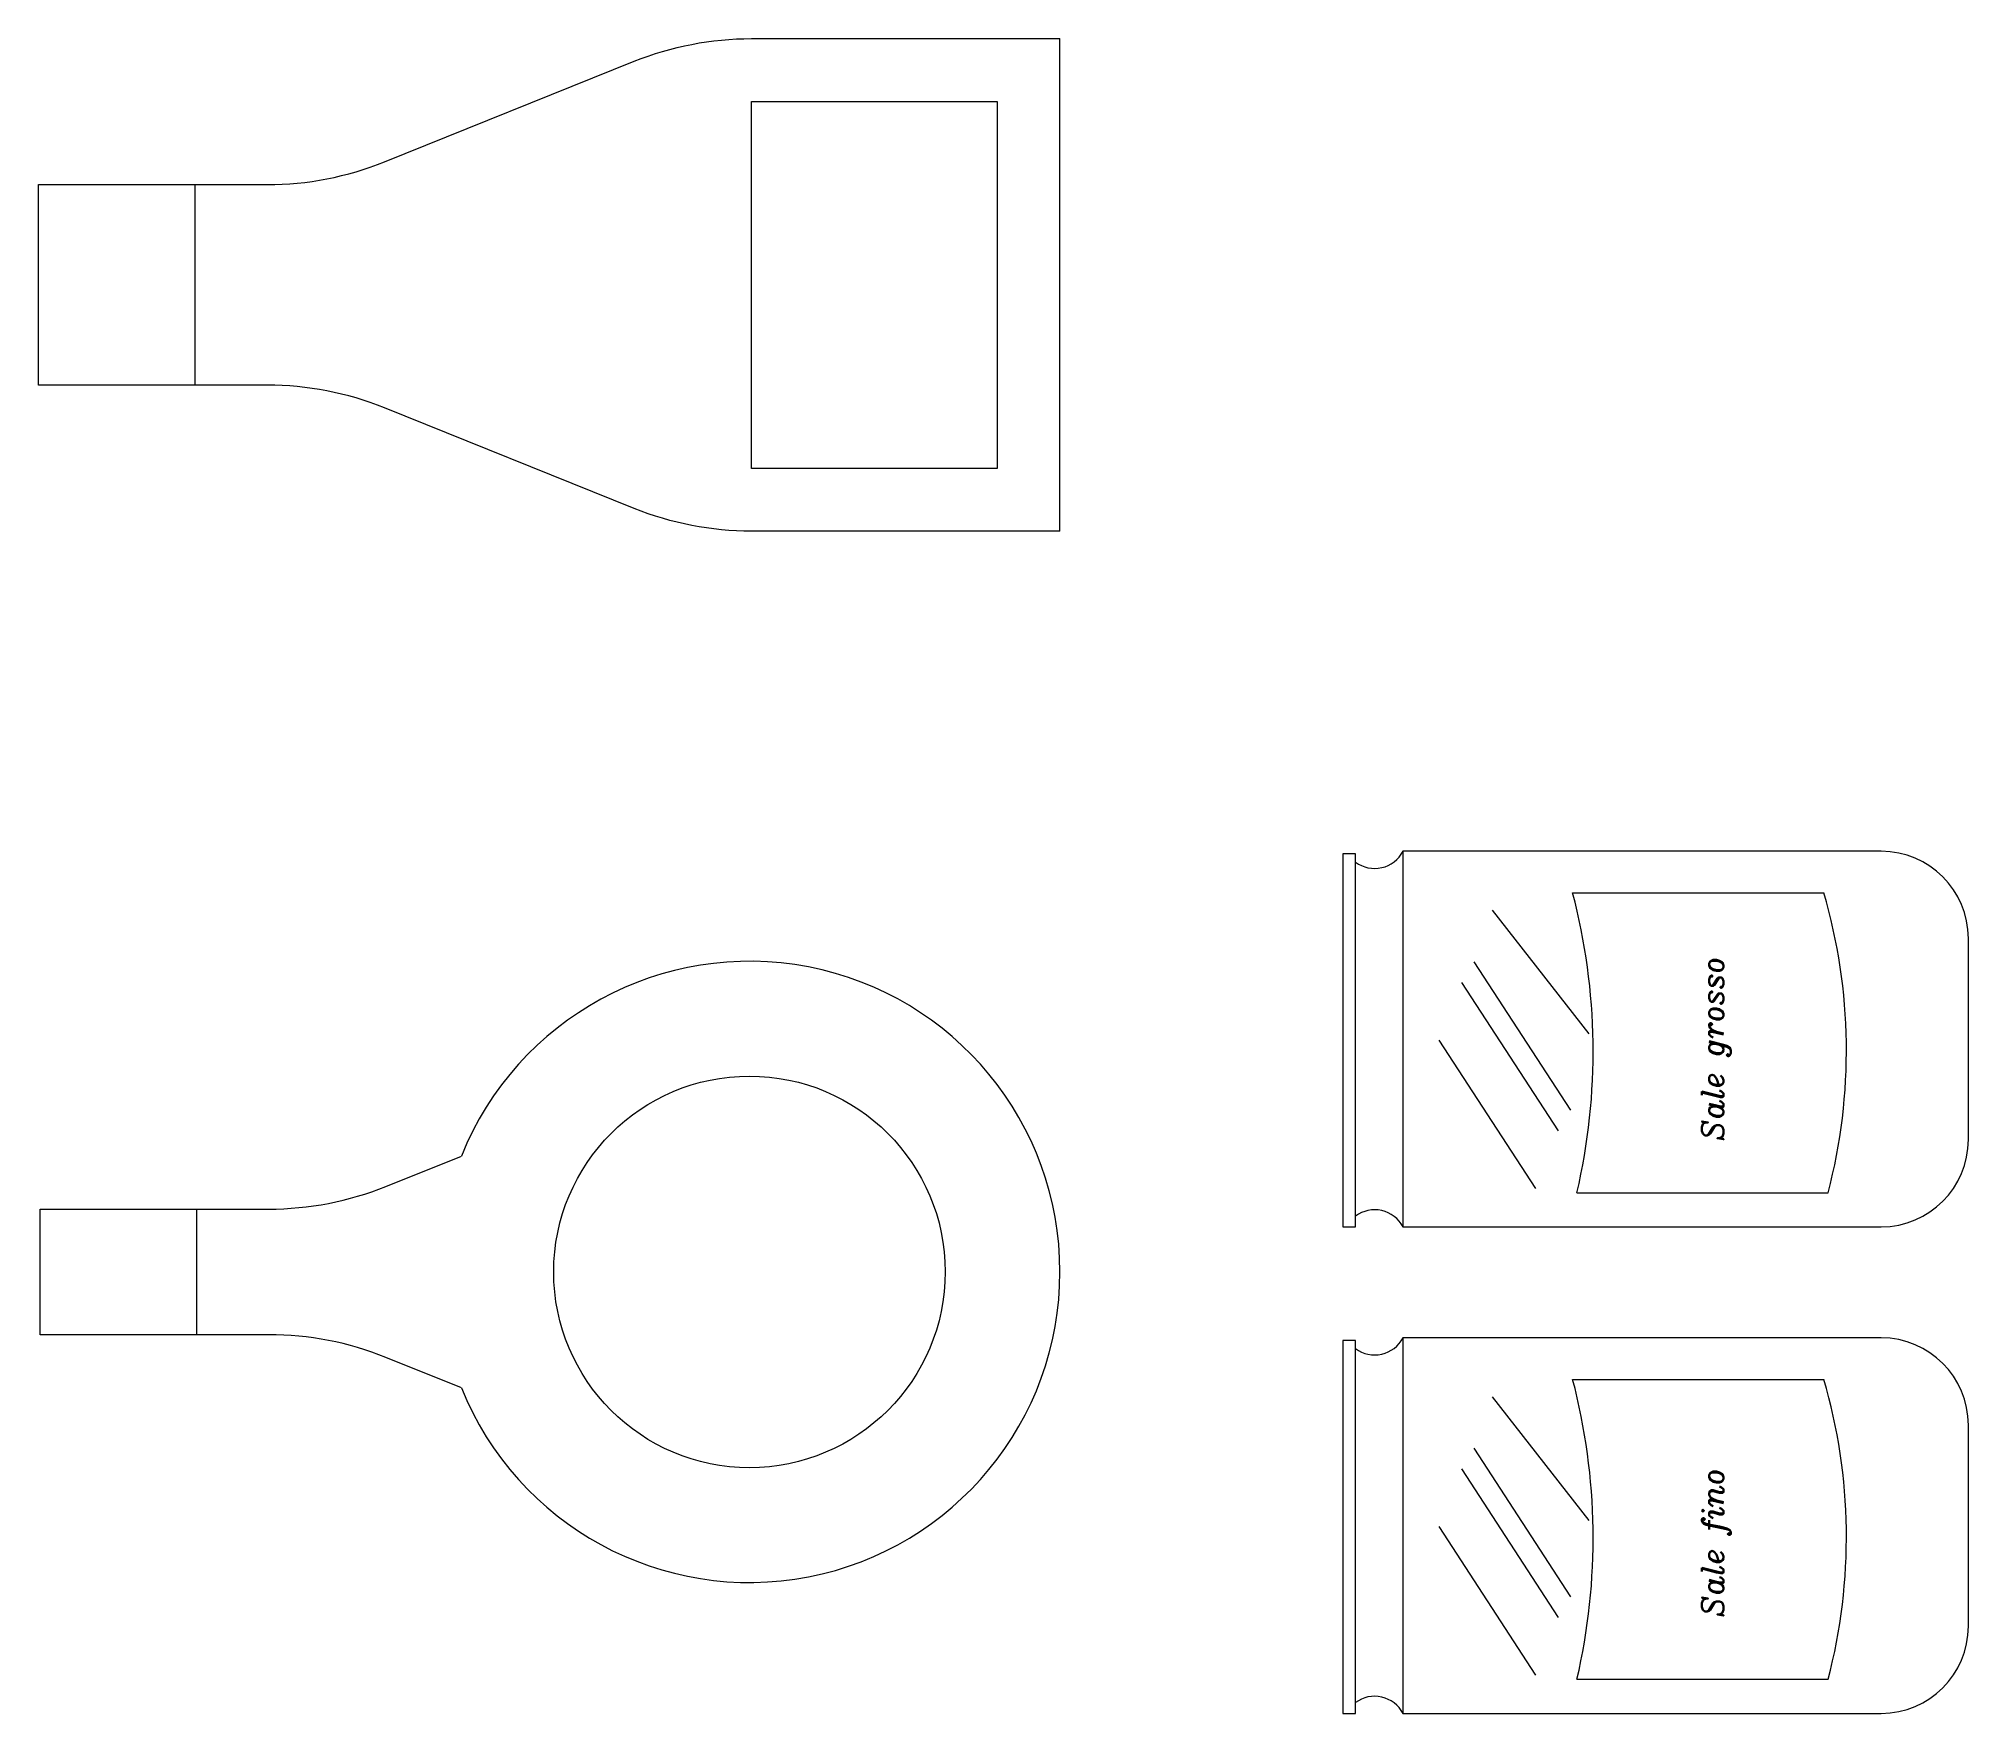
# Model space of a CAD drawing. Header units: millimetres. Extents: x 1189 to 4193, y -188 to 4789.
# Drawn here: x 1921.35 to 1965.62, y 528.63 to 567.04 of the extents above; entities that cross this region are included whole.
import ezdxf

# ---------------------------------------------------------------- set-up
doc = ezdxf.new("R2010")
doc.units = ezdxf.units.MM
doc.header["$LTSCALE"] = 0.3
doc.layers.add('ACCESSORI - furniture', color=6, linetype='Continuous', lineweight=9)
doc.styles.add('ITALICC', font='italicc')

msp = doc.modelspace()

# ---------------------------------------------------------------- texts
at = {"layer": 'ACCESSORI - furniture', "style": 'ITALICC'}
for s, p in [('Sale grosso', (1960.002, 541.758)), ('Sale fino', (1960.002, 530.839))]:
    msp.add_text(s, height=0.5, rotation=90, dxfattribs=at).set_placement(p)

# ---------------------------------------------------------------- linework, layer by layer
at = {"layer": 'ACCESSORI - furniture'}
for p, q in [((1944.777, 555.744), (1944.777, 567.039)), ((1951.264, 548.343), (1951.264, 539.791)), ((1951.558, 548.343), (1951.264, 548.343)), ((1951.558, 539.791), (1951.558, 548.343)), ((1952.646, 548.402), (1952.646, 539.791)), ((1963.616, 548.402), (1952.646, 548.402)), ((1956.538, 547.45), (1962.301, 547.45)), ((1954.693, 547.052), (1956.913, 544.215)), ((1965.616, 541.791), (1965.616, 546.402)), ((1954.268, 545.869), (1956.488, 542.466)), ((1953.985, 545.396), (1956.204, 541.993)), ((1953.465, 544.073), (1955.685, 540.67)), ((1956.637, 540.573), (1962.399, 540.573)), ((1951.264, 539.791), (1951.558, 539.791)), ((1952.646, 539.791), (1963.616, 539.791)), ((1951.558, 537.186), (1951.264, 537.186)), ((1951.264, 537.186), (1951.264, 528.634)), ((1951.558, 528.634), (1951.558, 537.186)), ((1963.616, 537.245), (1952.646, 537.245)), ((1952.646, 537.245), (1952.646, 528.634)), ((1956.538, 536.293), (1962.301, 536.293)), ((1954.693, 535.895), (1956.913, 533.058)), ((1965.616, 530.634), (1965.616, 535.245)), ((1954.268, 534.712), (1956.488, 531.309)), ((1953.985, 534.239), (1956.204, 530.836)), ((1953.465, 532.916), (1955.685, 529.513)), ((1956.637, 529.416), (1962.399, 529.416)), ((1951.264, 528.634), (1951.558, 528.634)), ((1952.646, 528.634), (1963.616, 528.634))]:
    msp.add_line(p, q, dxfattribs=at)
at = {"layer": 'ACCESSORI - furniture', "ltscale": 1.5}
for p, q in [((1924.939, 559.092), (1924.939, 563.691)), ((1929.317, 540.719), (1931.046, 541.415)), ((1921.384, 537.318), (1921.384, 540.198)), ((1921.384, 540.198), (1926.628, 540.198)), ((1924.975, 537.318), (1924.975, 540.198)), ((1926.628, 537.318), (1921.384, 537.318)), ((1931.046, 536.101), (1929.317, 536.797))]:
    msp.add_line(p, q, dxfattribs=at)
msp.add_lwpolyline([(1944.777, 555.744), (1937.699, 555.744, -0.095959), (1935.011, 556.265), (1929.281, 558.571, 0.095959), (1926.593, 559.092), (1921.348, 559.092), (1921.348, 563.691), (1926.593, 563.691, 0.095959), (1929.281, 564.212), (1935.011, 566.518, -0.095959), (1937.699, 567.039), (1944.777, 567.039)], format="xyb", dxfattribs=at)
msp.add_lwpolyline([(1937.699, 557.184), (1937.699, 565.599), (1943.337, 565.599), (1943.337, 557.184)], close=True, dxfattribs=at)
msp.add_circle((1937.655, 538.758), 4.49, dxfattribs=at)
at = {"layer": 'ACCESSORI - furniture'}
for centre, radius, start, end in [((1951.996, 548.746), 0.736, 233.3621, 332.1374), ((1963.616, 546.402), 2, 0, 90), ((1942.72, 543.813), 14.289, 346.8945, 14.7468), ((1949.911, 543.834), 12.907, 345.3687, 16.2726), ((1963.616, 541.791), 2, 270, 0), ((1951.996, 539.447), 0.736, 27.8626, 126.6379), ((1951.996, 537.589), 0.736, 233.3621, 332.1374), ((1963.616, 535.245), 2, 0, 90), ((1942.72, 532.656), 14.289, 346.8945, 14.7468), ((1949.911, 532.677), 12.907, 345.3687, 16.2726), ((1963.616, 530.634), 2, 270, 0), ((1951.996, 528.29), 0.736, 27.8626, 126.6379)]:
    msp.add_arc(centre, radius, start, end, dxfattribs=at)
at = {"layer": 'ACCESSORI - furniture', "ltscale": 1.5}
for centre, radius, start, end in [((1937.655, 538.758), 7.122, 201.904, 158.096), ((1926.628, 547.398), 7.2, 270, 291.925), ((1926.628, 530.118), 7.2, 68.075, 90)]:
    msp.add_arc(centre, radius, start, end, dxfattribs=at)

msp.set_redraw_order([(e.dxf.handle, doc.entitydb.next_handle()) for e in msp.query("TEXT MTEXT ATTDEF DIMENSION ARC_DIMENSION")])  # texts and dimensions are drawn at this point

doc.saveas('drawing.dxf')
